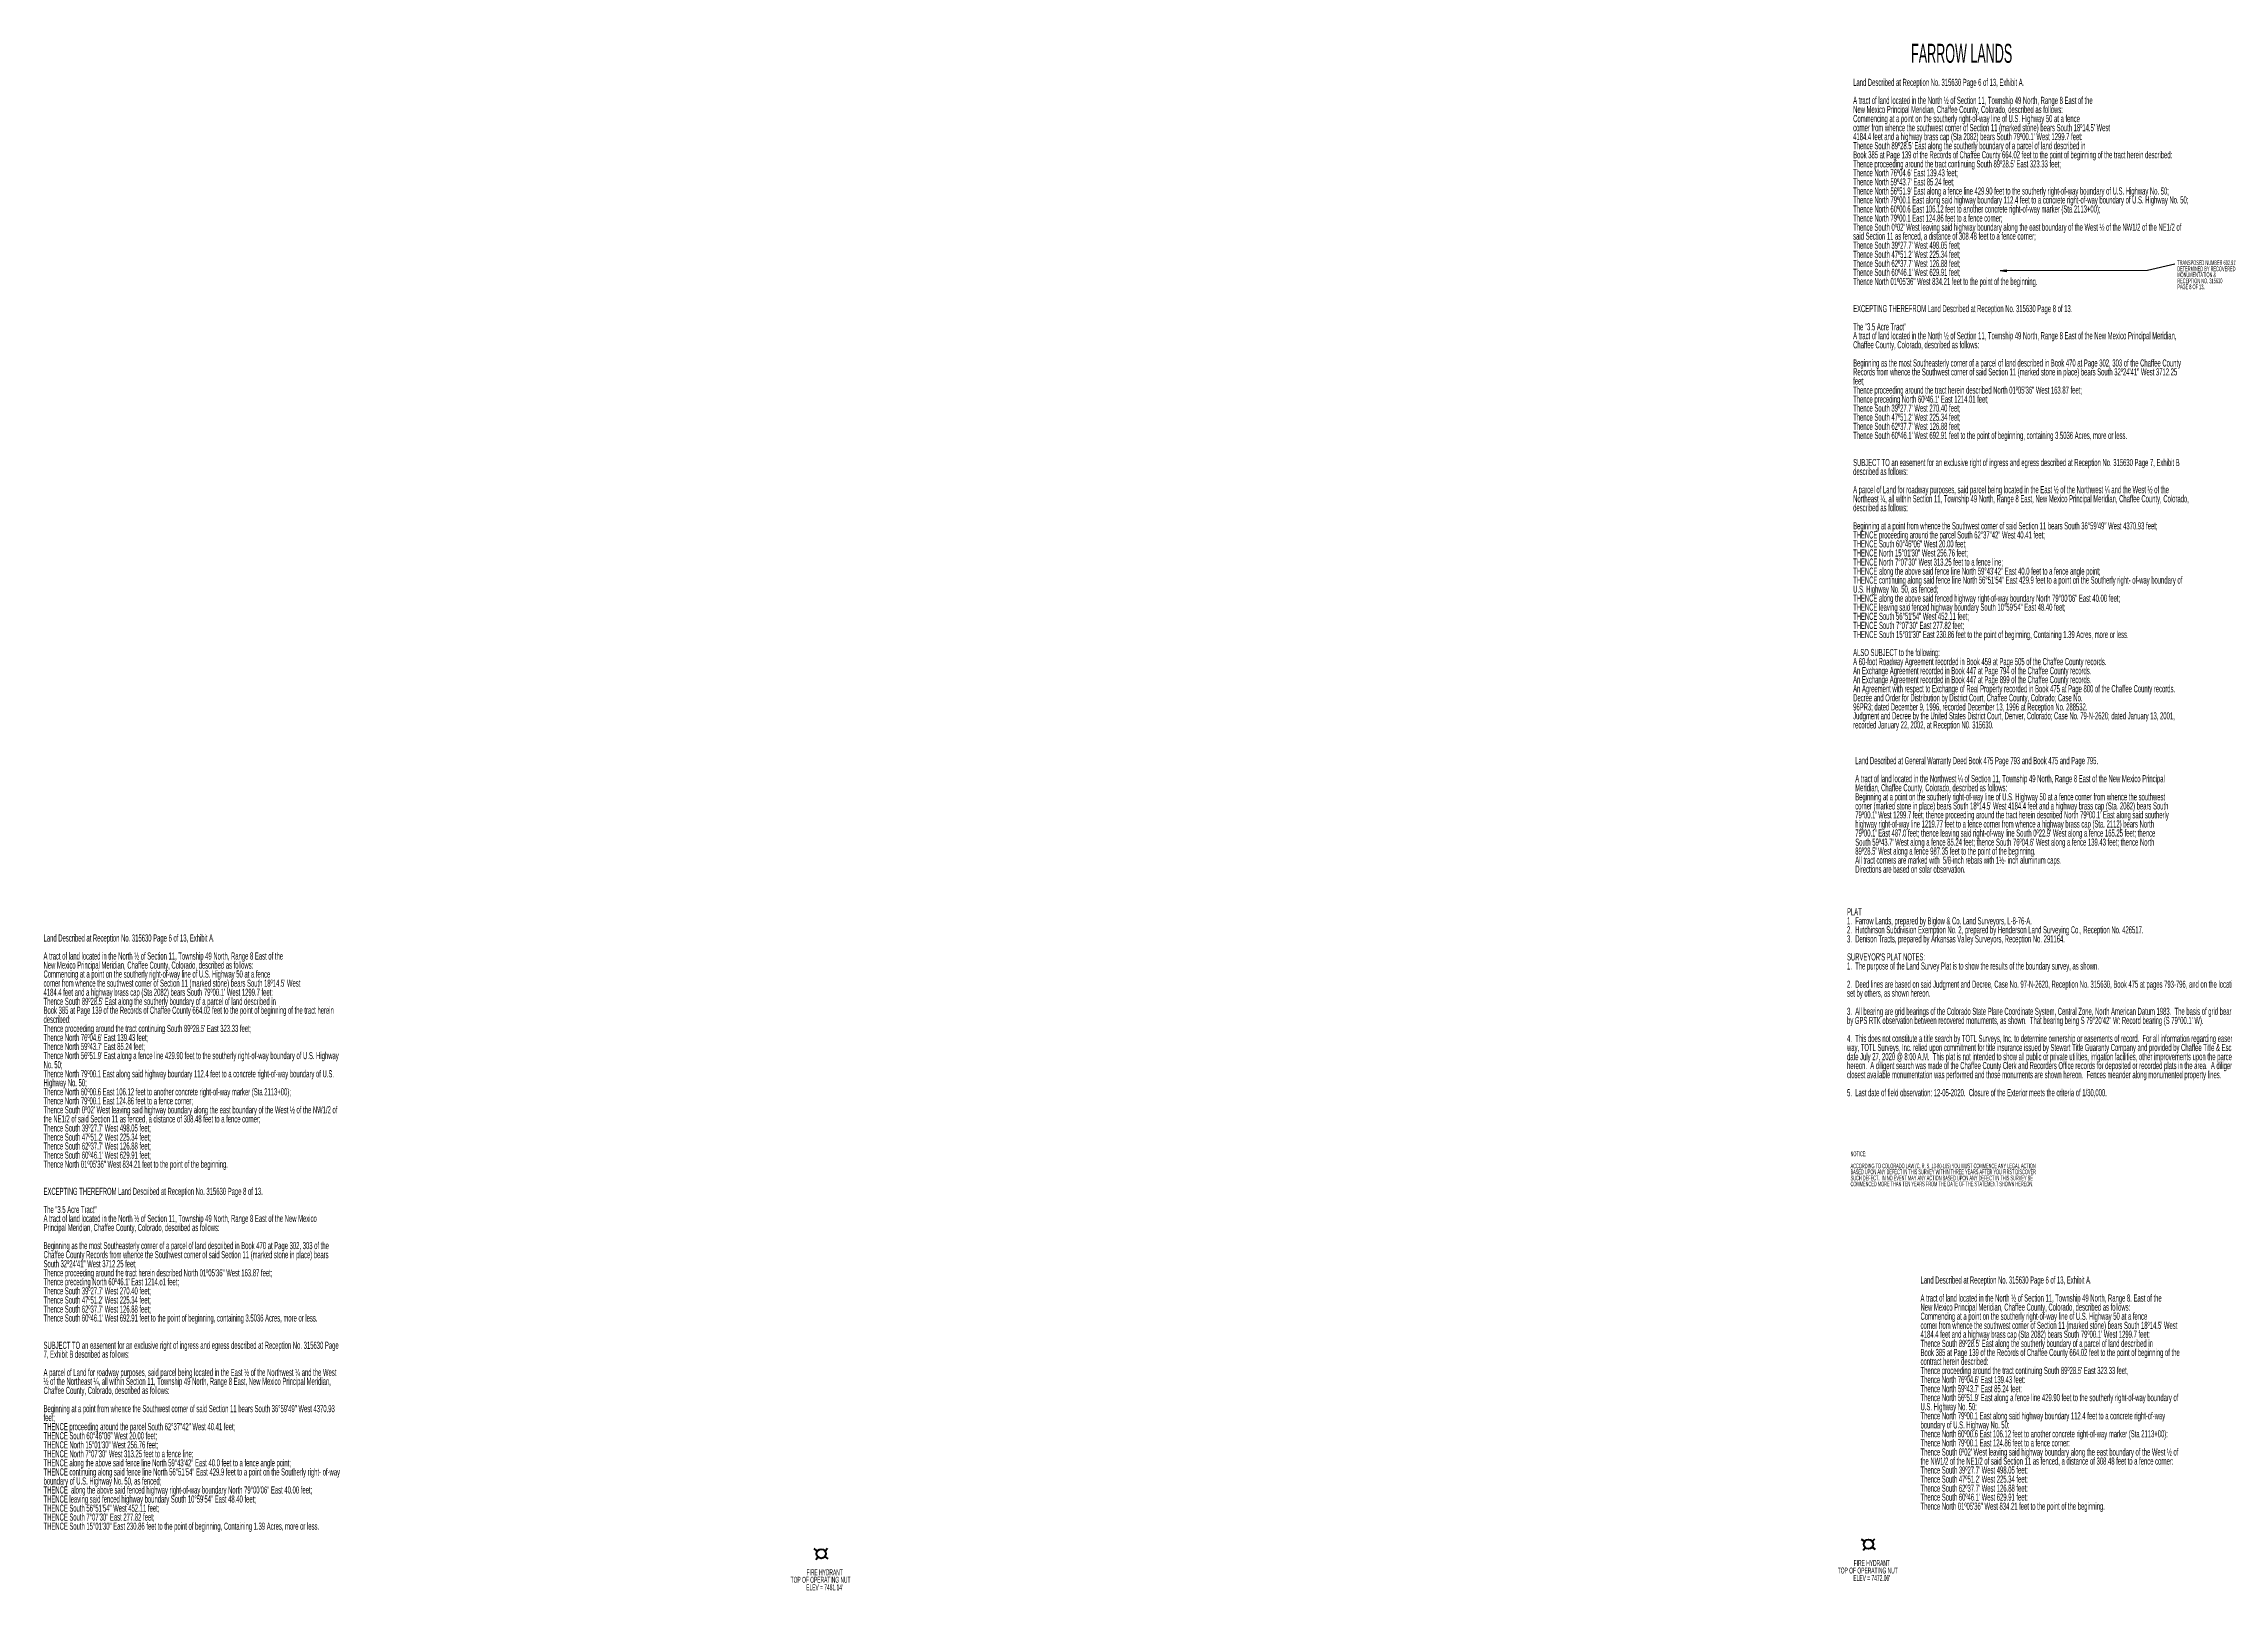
# Model space of a CAD drawing. Extents: x 2835785 to 2851632, y 1243954 to 1251877.
# Drawn here: x 2847926 to 2849172, y 1247435 to 1248319 of the extents above; entities that cross this region are included whole.
import ezdxf

# ---------------------------------------------------------------- set-up
doc = ezdxf.new("R2010")
doc.units = 0
doc.header["$MEASUREMENT"] = 0
doc.layers.add('Layout', color=5, linetype='Continuous', true_color=0x0000ff)
doc.styles.add('Banjoman Open Bold3', font='txt', dxfattribs={"width": 0.383816, "height": 13.8})

msp = doc.modelspace()

# ---------------------------------------------------------------- texts
at = {"layer": 'Layout', "style": 'Banjoman Open Bold3', "width": 0.493846}
msp.add_text('FARROW LANDS', height=10.863, dxfattribs=at).set_placement((2848993, 1248308))
at = {"layer": 'Layout'}
for s, height, width, p in [('Land Described at Reception No. 315630 Page 6 of 13, Exhibit A.', 4.073, 0.494032, (2848959.9, 1248294.8)), ('A tract of land located in the North ½ of Section 11, Township 49 North, Range 8 East of the ', 4.073, 0.494032, (2848959.9, 1248284.5)), ('Commencing at a point on the southerly right-of-way line of U.S. Highway 50 at a fence ', 4.073, 0.494032, (2848959.9, 1248274.1)), ('New Mexico Principal Meridian, Chaffee County, Colorado, described as follows:', 4.073, 0.494032, (2848959.9, 1248279.3)), ("4184.4 feet and a highway brass cap (Sta 2082) bears South 79º00.1' West 1299.7 feet:", 4.073, 0.494032, (2848959.9, 1248263.8)), ("Thence South 89º28.5' East along the southerly boundary of a parcel of land described in ", 4.073, 0.494032, (2848959.9, 1248258.6)), ("corner from whence the southwest corner of Section 11 (marked stone) bears South 18º14.5' West ", 4.073, 0.494032, (2848959.9, 1248268.9)), ("Thence proceeding around the tract continuing South 89º28.5' East 323.33 feet;", 4.073, 0.494032, (2848959.9, 1248248.2)), ('Book 385 at Page 139 of the Records of Chaffee County 664.02 feet to the point of beginning of the tract herein described:', 4.0733, 0.494032, (2848959.9, 1248253.4)), ("Thence North 76º04.6' East 139.43 feet;", 4.073, 0.494032, (2848959.9, 1248243.1)), ("Thence North 59º43.7' East 85.24 feet;", 4.073, 0.494032, (2848959.9, 1248237.9)), ("Thence North 56º51.9' East along a fence line 429.90 feet to the southerly right-of-way boundary of U.S. Highway No. 50;", 4.0733, 0.494032, (2848959.9, 1248232.7)), ('Thence North 79º00.1 East along said highway boundary 112.4 feet to a concrete right-of-way boundary of U.S. Highway No. 50;', 4.0733, 0.494032, (2848959.9, 1248227.6)), ('Thence North 60º00.6 East 106.12 feet to another concrete right-of-way marker (Sta 2113+00);', 4.073, 0.494032, (2848959.9, 1248222.4)), ('Thence North 79º00.1 East 124.86 feet to a fence corner;', 4.073, 0.494032, (2848959.9, 1248217.2)), ("Thence South 0º02' West leaving said highway boundary along the east boundary of the West ½ of the NW1/2 of the NE1/2 of ", 4.0733, 0.494032, (2848959.9, 1248212)), ('said Section 11 as fenced, a distance of 308.48 feet to a fence corner;', 4.073, 0.494032, (2848959.9, 1248206.9)), ("Thence South 39º27.7' West 498.05 feet;", 4.073, 0.494032, (2848959.9, 1248201.7)), ("Thence South 47º51.2' West 225.34 feet;", 4.073, 0.494032, (2848959.9, 1248196.5)), ("Thence South 62º37.7' West 126.88 feet;", 4.073, 0.494032, (2848959.9, 1248191.3)), ("Thence South 60º46.1' West 629.91 feet;", 4.073, 0.494032, (2848959.9, 1248186.2)), ("TRANSPOSED NUMBER 692.91'", 2.715, 0.494403, (2849145.1, 1248192.4)), ('DETERMINED BY RECOVERED', 2.715, 0.494403, (2849145.1, 1248188.9)), ('MONUMENTATION & ', 2.715, 0.494403, (2849145.1, 1248185.5)), ('Thence North 01º05\'36" West 834.21 feet to the point of the beginning.', 4.073, 0.494032, (2848959.9, 1248181)), ('RECEPTION NO. 315630', 2.715, 0.494403, (2849145.1, 1248182)), ('PAGE 8 OF 13.', 2.715, 0.494403, (2849145.1, 1248178.6)), ('EXCEPTING THEREFROM Land Described at Reception No. 315630 Page 8 of 13.', 4.073, 0.494032, (2848959.9, 1248165.5)), ('The "3.5 Acre Tract" ', 4.073, 0.494032, (2848959.9, 1248155.1)), ('A tract of land located in the North ½ of Section 11, Township 49 North, Range 8 East of the New Mexico Principal Meridian, ', 4.0733, 0.494032, (2848959.9, 1248150)), ('Chaffee County, Colorado, described as follows:', 4.073, 0.494032, (2848959.9, 1248144.8)), ('Beginning as the most Southeasterly corner of a parcel of land described in Book 470 at Page 302, 303 of the Chaffee County ', 4.0733, 0.494032, (2848959.9, 1248134.4)), ('feet; ', 4.07, 0.494032, (2848959.9, 1248124.1)), ('Records from whence the Southwest corner of said Section 11 (marked stone in place) bears South 32º24\'41" West 3712.25 ', 4.0733, 0.494032, (2848959.9, 1248129.3)), ('Thence proceeding around the tract herein described North 01º05\'36" West 163.87 feet;', 4.073, 0.494032, (2848959.9, 1248118.9)), ("Thence preceding North 60º46.1' East 1214.01 feet;", 4.073, 0.494032, (2848959.9, 1248113.7)), ("Thence South 39º27.7' West 270.40 feet;", 4.073, 0.494032, (2848959.9, 1248108.6)), ("Thence South 47º51.2' West 225.34 feet;", 4.073, 0.494032, (2848959.9, 1248103.4)), ("Thence South 62º37.7' West 126.88 feet;", 4.073, 0.494032, (2848959.9, 1248098.2)), ("Thence South 60º46.1' West 692.91 feet to the point of beginning, containing 3.5036 Acres, more or less.", 4.0733, 0.494032, (2848959.9, 1248093)), ('SUBJECT TO an easement for an exclusive right of ingress and egress described at Reception No. 315630 Page 7, Exhibit B ', 4.0733, 0.494032, (2848959.9, 1248077.5)), ('described as follows: ', 4.073, 0.494032, (2848959.9, 1248072.4)), ('A parcel of Land for roadway purposes, said parcel being located in the East ½ of the Northwest ¼ and the West ½ of the ', 4.0733, 0.494032, (2848959.9, 1248062)), ('described as follows:', 4.073, 0.494032, (2848959.9, 1248051.7)), ('Northeast ¼, all within Section 11, Township 49 North, Range 8 East, New Mexico Principal Meridian, Chaffee County, Colorado, ', 4.0733, 0.494032, (2848959.9, 1248056.8)), ('THENCE proceeding around the parcel South 62%%D37"42" West 40.41 feet;  ', 4.073, 0.494032, (2848959.9, 1248036.1)), ('Beginning at a point from whence the Southwest corner of said Section 11 bears South 36%%D59\'49" West 4370.93 feet;  ', 4.0733, 0.494032, (2848959.9, 1248041.3)), ('THENCE South 60%%D46"06" West 20.00 feet;  ', 4.073, 0.494032, (2848959.9, 1248031)), ('THENCE North 15%%D01\'30" West 256.76 feet;  ', 4.073, 0.494032, (2848959.9, 1248025.8)), ('THENCE North 7%%D07\'30" West 313.25 feet to a fence line;  ', 4.073, 0.494032, (2848959.9, 1248020.6)), ('THENCE along the above said fence line North 59%%D43\'42" East 40.0 feet to a fence angle point;  ', 4.073, 0.494032, (2848959.9, 1248015.4)), ('THENCE continuing along said fence line North 56%%D51\'54" East 429.9 feet to a point on the Southerly right- of-way boundary of ', 4.0733, 0.494032, (2848959.9, 1248010.3)), ('THENCE along the above said fenced highway right-of-way boundary North 79%%D00\'06" East 40.00 feet;  ', 4.0733, 0.494032, (2848959.9, 1247999.9)), ('U.S. Highway No. 50, as fenced;  ', 4.073, 0.494032, (2848959.9, 1248005.1)), ('THENCE leaving said fenced highway boundary South 10%%D59\'54" East 48.40 feet;  ', 4.073, 0.494032, (2848959.9, 1247994.8)), ('THENCE South 56%%D51\'54" West 452.11 feet; ', 4.073, 0.494032, (2848959.9, 1247989.6)), ('THENCE South 7%%D07\'30" East 277.82 feet; ', 4.073, 0.494032, (2848959.9, 1247984.4)), ('THENCE South 15%%D01\'30" East 230.86 feet to the point of beginning, Containing 1.39 Acres, more or less.', 4.0733, 0.494032, (2848959.9, 1247979.2)), ('ALSO SUBJECT to the following:', 4.073, 0.494032, (2848959.9, 1247968.9)), ('A 60-foot Roadway Agreement recorded in Book 459 at Page 505 of the Chaffee County records.', 4.073, 0.494032, (2848959.9, 1247963.7)), ('An Exchange Agreement recorded in Book 447 at Page 794 of the Chaffee County records.', 4.073, 0.494032, (2848959.9, 1247958.5)), ('An Exchange Agreement recorded in Book 447 at Page 899 of the Chaffee County records.', 4.073, 0.494032, (2848959.9, 1247953.4)), ('An Agreement with respect to Exchange of Real Property recorded in Book 475 at Page 800 of the Chaffee County records.', 4.0733, 0.494032, (2848959.9, 1247948.2)), ('96PR3; dated December 9, 1996, recorded December 13, 1996 at Reception No. 288532.', 4.073, 0.494032, (2848959.9, 1247937.8)), ('Decree and Order for Distribution by District Court, Chaffee County, Colorado; Case No.', 4.073, 0.494032, (2848959.9, 1247943)), ('Judgment and Decree by the United States District Court, Denver, Colorado; Case No. 79-N-2620; dated January 13, 2001, ', 4.0733, 0.494032, (2848959.9, 1247932.7)), ('recorded January 22, 2002, at Reception N0. 315630.', 4.073, 0.494032, (2848959.9, 1247927.5)), ('A tract of land located in the Northwest ¼ of Section 11, Township 49 North, Range 8 East of the New Mexico Principal ', 4.0733, 0.494032, (2848961.1, 1247896.8)), ('Land Described at General Warranty Deed Book 475 Page 793 and Book 475 and Page 795.', 4.073, 0.494032, (2848961.1, 1247907.1)), ('Meridian, Chaffee County, Colorado, described as follows:', 4.073, 0.494032, (2848961.1, 1247891.6)), ('Beginning at a point on the southerly right-of-way line of U.S. Highway 50 at a fence corner from whence the southwest ', 4.0733, 0.494032, (2848961.1, 1247886.4)), ("corner (marked stone in place) bears South 18º14.5' West 4184.4 feet and a highway brass cap (Sta. 2082) bears South ", 4.0733, 0.494032, (2848961.1, 1247881.2)), ("79º00.1' West 1299.7 feet; thence proceeding around the tract herein described North 79º00.1' East along said southerly ", 4.0733, 0.494032, (2848961.1, 1247876.1)), ('highway right-of-way line 1219.77 feet to a fence corner from whence a highway brass cap (Sta. 2112) bears North ', 4.0733, 0.494032, (2848961.1, 1247870.9)), ("79º00.1' East 487.0 feet; thence leaving said right-of-way line South 0º22.9' West along a fence 165.25 feet; thence ", 4.0733, 0.494032, (2848961.1, 1247865.7)), ("South 59º43.7' West along a fence 85.24 feet; thence South 76º04.6' West along a fence 139.43 feet; thence North ", 4.0733, 0.494032, (2848961.1, 1247860.5)), ('All tract corners are marked with  5/8-inch rebars with 1½- inch aluminum caps.', 4.073, 0.494032, (2848961.1, 1247850.2)), ("89º28.5' West along a fence 987.35 feet to the point of the beginning.", 4.073, 0.494032, (2848961.1, 1247855.4)), ('Directions are based on solar observation.', 4.073, 0.494032, (2848961.1, 1247845)), ('1.  Farrow Lands, prepared by Biglow & Co. Land Surveyors, L-8-76-A.', 4.073, 0.494032, (2848956.4, 1247815.5)), ('2.  Hutchinson Subdivision Exemption No. 2, prepared by Henderson Land Surveying Co., Reception No. 426517.', 4.0733, 0.494032, (2848956.4, 1247810.4)), ('PLAT', 4.07, 0.494032, (2848956.4, 1247820.7)), ('Land Described at Reception No. 315630 Page 6 of 13, Exhibit A.', 4.073, 0.494032, (2847925.8, 1247805.7)), ('3.  Denison Tracts, prepared by Arkansas Valley Surveyors, Reception No. 291164.', 4.073, 0.494032, (2848956.4, 1247805.2)), ('A tract of land located in the North ½ of Section 11, Township 49 North, Range 8 East of the ', 4.073, 0.494032, (2847925.8, 1247795.4)), ('New Mexico Principal Meridian, Chaffee County, Colorado, described as follows:', 4.073, 0.494032, (2847925.8, 1247790.2)), ('Commencing at a point on the southerly right-of-way line of U.S. Highway 50 at a fence ', 4.073, 0.494032, (2847925.8, 1247785.1)), ("SURVEYOR'S PLAT NOTES:", 4.073, 0.494032, (2848956.4, 1247794.9)), ('1.  The purpose of the Land Survey Plat is to show the results of the boundary survey, as shown.', 4.073, 0.494032, (2848956.4, 1247789.7)), ("corner from whence the southwest corner of Section 11 (marked stone) bears South 18º14.5' West ", 4.073, 0.494032, (2847925.8, 1247779.9)), ("4184.4 feet and a highway brass cap (Sta 2082) bears South 79º00.1' West 1299.7 feet:", 4.073, 0.494032, (2847925.8, 1247774.7)), ('set by others, as shown hereon.', 4.073, 0.494032, (2848956.4, 1247774.2)), ('2.  Deed lines are based on said Judgment and Decree, Case No. 97-N-2620, Reception No. 315630, Book 475 at pages 793-796, and on the location of the monuments ', 4.0733, 0.494032, (2848956.4, 1247779.3)), ("Thence South 89º28.5' East along the southerly boundary of a parcel of land described in ", 4.073, 0.494032, (2847925.8, 1247769.5)), ('described:', 4.07, 0.494032, (2847925.8, 1247759.2)), ('Book 385 at Page 139 of the Records of Chaffee County 664.02 feet to the point of beginning of the tract herein ', 4.0733, 0.494032, (2847925.8, 1247764.4)), ('3.  All bearing are grid bearings of the Colorado State Plane Coordinate System, Central Zone, North American Datum 1983.  The basis of grid bearing was determined ', 4.0733, 0.494032, (2848956.4, 1247763.8)), ('by GPS RTK observation between recovered monuments, as shown.  That bearing being S 79%%D20\'42" W: Record bearing (S 79%%D00.1\' W).', 4.0733, 0.494032, (2848956.4, 1247758.6)), ("Thence proceeding around the tract continuing South 89º28.5' East 323.33 feet;", 4.073, 0.494032, (2847925.8, 1247754)), ("Thence North 76º04.6' East 139.43 feet;", 4.073, 0.494032, (2847925.8, 1247748.8)), ('4.  This does not constitute a title search by TOTL Surveys, Inc. to determine ownership or easements of record.  For all information regarding easements and rights of ', 4.0733, 0.494032, (2848956.4, 1247748.3)), ("Thence North 59º43.7' East 85.24 feet;", 4.073, 0.494032, (2847925.8, 1247743.7)), ("Thence North 56º51.9' East along a fence line 429.90 feet to the southerly right-of-way boundary of U.S. Highway ", 4.0733, 0.494032, (2847925.8, 1247738.5)), ('way, TOTL Surveys, Inc. relied upon commitment for title insurance issued by Stewart Title Guaranty Company and provided by Chaffee Title & Escrow Inc., effective ', 4.0733, 0.494032, (2848956.4, 1247743.1)), ('date July 27, 2020 @ 8:00 A.M.  This plat is not intended to show all public or private utilities, irrigation facilities, other improvements upon the parcel or parcels delineated ', 4.0733, 0.494032, (2848956.4, 1247737.9)), ('Thence North 79º00.1 East along said highway boundary 112.4 feet to a concrete right-of-way boundary of U.S. ', 4.0733, 0.494032, (2847925.8, 1247728.1)), ('No. 50;', 4.07, 0.494032, (2847925.8, 1247733.3)), ('Highway No. 50;', 4.073, 0.494032, (2847925.8, 1247723)), ('hereon.  A diligent search was made of the Chaffee County Clerk and Recorders Office records for deposited or recorded plats in the area.  A diligent search for the ', 4.0733, 0.494032, (2848956.4, 1247732.8)), ('closest available monumentation was performed and those monuments are shown hereon.  Fences meander along monumented property lines.', 4.0733, 0.494032, (2848956.4, 1247727.6)), ('Thence North 60º00.6 East 106.12 feet to another concrete right-of-way marker (Sta 2113+00);', 4.073, 0.494032, (2847925.8, 1247717.8)), ('Thence North 79º00.1 East 124.86 feet to a fence corner;', 4.073, 0.494032, (2847925.8, 1247712.6)), ('5.  Last date of field observation: 12-05-2020.  Closure of the Exterior meets the criteria of 1/30,000.', 4.0733, 0.494032, (2848956.4, 1247717.3)), ("Thence South 0º02' West leaving said highway boundary along the east boundary of the West ½ of the NW1/2 of ", 4.0733, 0.494032, (2847925.8, 1247707.5)), ('the NE1/2 of said Section 11 as fenced, a distance of 308.48 feet to a fence corner;', 4.073, 0.494032, (2847925.8, 1247702.3)), ("Thence South 39º27.7' West 498.05 feet;", 4.073, 0.494032, (2847925.8, 1247697.1)), ("Thence South 47º51.2' West 225.34 feet;", 4.073, 0.494032, (2847925.8, 1247691.9)), ("Thence South 62º37.7' West 126.88 feet;", 4.073, 0.494032, (2847925.8, 1247686.8)), ("Thence South 60º46.1' West 629.91 feet;", 4.073, 0.494032, (2847925.8, 1247681.6)), ('Thence North 01º05\'36" West 834.21 feet to the point of the beginning.', 4.073, 0.494032, (2847925.8, 1247676.4)), ('ACCORDING TO COLORADO LAW (C. R. S. 13-80-105) YOU MUST COMMENCE ANY LEGAL ACTION ', 2.715, 0.494403, (2848958.4, 1247676.1)), ('NOTICE:', 2.71, 0.494403, (2848958.4, 1247683)), ('EXCEPTING THEREFROM Land Described at Reception No. 315630 Page 8 of 13.', 4.073, 0.494032, (2847925.8, 1247660.9)), ('SUCH DEFECT.  IN NO EVENT MAY ANY ACTION BASED UPON ANY DEFECT IN THIS SURVEY BE ', 2.715, 0.494403, (2848958.4, 1247669.2)), ('COMMENCED MORE THAN TEN YEARS FROM THE DATE OF THE STATEMENT SHOWN HEREON.', 2.715, 0.494403, (2848958.4, 1247665.8)), ('BASED UPON ANY DEFECT IN THIS SURVEY WITHIN THREE YEARS AFTER YOU FIRST DISCOVER ', 2.715, 0.494403, (2848958.4, 1247672.7)), ('The "3.5 Acre Tract" ', 4.073, 0.494032, (2847925.8, 1247650.5)), ('A tract of land located in the North ½ of Section 11, Township 49 North, Range 8 East of the New Mexico ', 4.0733, 0.494032, (2847925.8, 1247645.4)), ('Principal Meridian, Chaffee County, Colorado, described as follows:', 4.073, 0.494032, (2847925.8, 1247640.2)), ('Beginning as the most Southeasterly corner of a parcel of land described in Book 470 at Page 302, 303 of the ', 4.0733, 0.494032, (2847925.8, 1247629.9)), ('Chaffee County Records from whence the Southwest corner of said Section 11 (marked stone in place) bears ', 4.0733, 0.494032, (2847925.8, 1247624.7)), ('South 32º24\'41" West 3712.25 feet; ', 4.073, 0.494032, (2847925.8, 1247619.5)), ('Thence proceeding around the tract herein described North 01º05\'36" West 163.87 feet;', 4.073, 0.494032, (2847925.8, 1247614.3)), ("Thence preceding North 60º46.1' East 1214.o1 feet;", 4.073, 0.494032, (2847925.8, 1247609.2)), ('Land Described at Reception No. 315630 Page 6 of 13, Exhibit A.', 4.073, 0.494032, (2848998.4, 1247610.2)), ("Thence South 39º27.7' West 270.40 feet;", 4.073, 0.494032, (2847925.8, 1247604)), ("Thence South 47º51.2' West 225.34 feet;", 4.073, 0.494032, (2847925.8, 1247598.8)), ('A tract of land located in the North ½ of Section 11, Township 49 North, Range 8. East of the ', 4.073, 0.494032, (2848998.4, 1247599.9)), ("Thence South 62º37.7' West 126.88 feet;", 4.073, 0.494032, (2847925.8, 1247593.6)), ("Thence South 60º46.1' West 692.91 feet to the point of beginning, containing 3.5036 Acres, more or less.", 4.0733, 0.494032, (2847925.8, 1247588.5)), ('Commencing at a point on the southerly right-of-way line of U.S. Highway 50 at a fence ', 4.073, 0.494032, (2848998.4, 1247589.5)), ("corner from whence the southwest corner of Section 11 (marked stone) bears South 18º14.5' West ", 4.073, 0.494032, (2848998.4, 1247584.3)), ('New Mexico Principal Meridian, Chaffee County, Colorado, described as follows:', 4.073, 0.494032, (2848998.4, 1247594.7)), ('SUBJECT TO an easement for an exclusive right of ingress and egress described at Reception No. 315630 Page ', 4.0733, 0.494032, (2847925.8, 1247572.9)), ("4184.4 feet and a highway brass cap (Sta 2082) bears South 79º00.1' West 1299.7 feet:", 4.073, 0.494032, (2848998.4, 1247579.2)), ("Thence South 89º28.5' East along the southerly boundary of a parcel of land described in ", 4.073, 0.494032, (2848998.4, 1247574)), ('7, Exhibit B described as follows: ', 4.073, 0.494032, (2847925.8, 1247567.8)), ('contract herein described:', 4.073, 0.494032, (2848998.4, 1247563.7)), ('Book 385 at Page 139 of the Records of Chaffee County 664.02 feet to the point of beginning of the ', 4.073, 0.494032, (2848998.4, 1247568.8)), ('A parcel of Land for roadway purposes, said parcel being located in the East ½ of the Northwest ¼ and the West ', 4.0733, 0.494032, (2847925.8, 1247557.4)), ('½ of the Northeast ¼, all within Section 11, Township 49 North, Range 8 East, New Mexico Principal Meridian, ', 4.0733, 0.494032, (2847925.8, 1247552.3)), ('Chaffee County, Colorado, described as follows:', 4.073, 0.494032, (2847925.8, 1247547.1)), ("Thence proceeding around the tract continuing South 89º28.5' East 323.33 feet,", 4.073, 0.494032, (2848998.4, 1247558.5)), ("Thence North 76º04.6' East 139.43 feet:", 4.073, 0.494032, (2848998.4, 1247553.3)), ("Thence North 59º43.7' East 85.24 feet:", 4.073, 0.494032, (2848998.4, 1247548.1)), ('Beginning at a point from whence the Southwest corner of said Section 11 bears South 36%%D59\'49" West 4370.93 ', 4.0733, 0.494032, (2847925.8, 1247536.7)), ("Thence North 56º51.9' East along a fence line 429.90 feet to the southerly right-of-way boundary of ", 4.073, 0.494032, (2848998.4, 1247543)), ('U.S. Highway No. 50:', 4.073, 0.494032, (2848998.4, 1247537.8)), ('feet;  ', 4.07, 0.494032, (2847925.8, 1247531.6)), ('THENCE proceeding around the parcel South 62%%D37"42" West 40.41 feet;  ', 4.073, 0.494032, (2847925.8, 1247526.4)), ('Thence North 79º00.1 East along said highway boundary 112.4 feet to a concrete right-of-way ', 4.073, 0.494032, (2848998.4, 1247532.6)), ('Thence North 60º00.6 East 106.12 feet to another concrete right-of-way marker (Sta 2113+00):', 4.073, 0.494032, (2848998.4, 1247522.3)), ('boundary of U.S. Highway No. 50:', 4.073, 0.494032, (2848998.4, 1247527.4)), ('THENCE South 60%%D46"06" West 20.00 feet;  ', 4.073, 0.494032, (2847925.8, 1247521.2)), ('THENCE North 15%%D01\'30" West 256.76 feet;  ', 4.073, 0.494032, (2847925.8, 1247516)), ('THENCE North 7%%D07\'30" West 313.25 feet to a fence line;  ', 4.073, 0.494032, (2847925.8, 1247510.9)), ('Thence North 79º00.1 East 124.86 feet to a fence corner:', 4.073, 0.494032, (2848998.4, 1247517.1)), ("Thence South 0º02' West leaving said highway boundary along the east boundary of the West ½ of ", 4.073, 0.494032, (2848998.4, 1247511.9)), ('THENCE along the above said fence line North 59%%D43\'42" East 40.0 feet to a fence angle point;  ', 4.073, 0.494032, (2847925.8, 1247505.7)), ('THENCE continuing along said fence line North 56%%D51\'54" East 429.9 feet to a point on the Southerly right- of-way ', 4.0733, 0.494032, (2847925.8, 1247500.5)), ('the NW1/2 of the NE1/2 of said Section 11 as fenced, a distance of 308.48 feet to a fence corner:', 4.073, 0.494032, (2848998.4, 1247506.7)), ("Thence South 39º27.7' West 498.05 feet:", 4.073, 0.494032, (2848998.4, 1247501.6)), ('THENCE  along the above said fenced highway right-of-way boundary North 79%%D00\'06" East 40.00 feet;  ', 4.0733, 0.494032, (2847925.8, 1247490.2)), ('THENCE leaving said fenced highway boundary South 10%%D59\'54" East 48.40 feet;  ', 4.073, 0.494032, (2847925.8, 1247485)), ('boundary of U.S. Highway No. 50, as fenced;  ', 4.073, 0.494032, (2847925.8, 1247495.3)), ("Thence South 47º51.2' West 225.34 feet:", 4.073, 0.494032, (2848998.4, 1247496.4)), ("Thence South 62º37.7' West 126.88 feet:", 4.073, 0.494032, (2848998.4, 1247491.2)), ("Thence South 60º46.1' West 629.91 feet:", 4.073, 0.494032, (2848998.4, 1247486.1)), ('THENCE South 56%%D51\'54" West 452.11 feet; ', 4.073, 0.494032, (2847925.8, 1247479.8)), ('THENCE South 7%%D07\'30" East 277.82 feet; ', 4.073, 0.494032, (2847925.8, 1247474.7)), ('Thence North 01º05\'36" West 834.21 feet to the point of the beginning.', 4.073, 0.494032, (2848998.4, 1247480.9)), ('THENCE South 15%%D01\'30" East 230.86 feet to the point of beginning, Containing 1.39 Acres, more or less.', 4.0733, 0.494032, (2847925.8, 1247469.5)), ('FIRE HYDRANT', 3.395, 0.493735, (2848960.2, 1247448.8)), ('TOP OF OPERATING NUT', 3.395, 0.493735, (2848352.7, 1247439.2)), ('FIRE HYDRANT', 3.395, 0.493735, (2848361.8, 1247443.5)), ('TOP OF OPERATING NUT', 3.395, 0.493735, (2848951.1, 1247444.5)), ("ELEV = 7472.06'", 3.395, 0.493735, (2848960, 1247440.2)), ("ELEV = 7481.14'", 3.395, 0.493735, (2848361.6, 1247434.9))]:
    msp.add_text(s, height=height, dxfattribs=dict(at, width=width)).set_placement(p)

# ---------------------------------------------------------------- linework, layer by layer
at = {"layer": 'Layout', "color": 5, "linetype": 'ByBlock', "ltscale": 30, "true_color": 0x0000ff}
for p, q in [((2849043.9, 1248189.2), (2849047.7, 1248189.7)), ((2849043.9, 1248189.2), (2849128.1, 1248189.4)), ((2849043.9, 1248189.2), (2849047.7, 1248188.7)), ((2849128.1, 1248189.4), (2849143.7, 1248193.1))]:
    msp.add_line(p, q, dxfattribs=at)
at = {"layer": 'Layout', "color": 18, "linetype": 'ByBlock', "lineweight": 50, "ltscale": 30, "true_color": 0x000000}
for p, q in [((2848966.1, 1247462.9), (2848964.6, 1247464)), ((2848970.8, 1247462.8), (2848972.2, 1247464.3)), ((2848367.6, 1247457.5), (2848366.2, 1247458.7)), ((2848368.3, 1247453.6), (2848367.1, 1247452.3)), ((2848372.4, 1247457.5), (2848373.8, 1247459)), ((2848372.4, 1247454.1), (2848374, 1247452.9)), ((2848966.8, 1247459), (2848965.6, 1247457.6)), ((2848970.9, 1247459.4), (2848972.4, 1247458.3))]:
    msp.add_line(p, q, dxfattribs=at)
for centre in [(2848968.6, 1247461.2), (2848370.2, 1247455.8)]:
    msp.add_circle(centre, 2.66, dxfattribs=at)

msp.set_redraw_order([(e.dxf.handle, doc.entitydb.next_handle()) for e in msp.query("TEXT MTEXT ATTDEF DIMENSION ARC_DIMENSION")])  # texts and dimensions are drawn at this point

doc.saveas('drawing.dxf')
